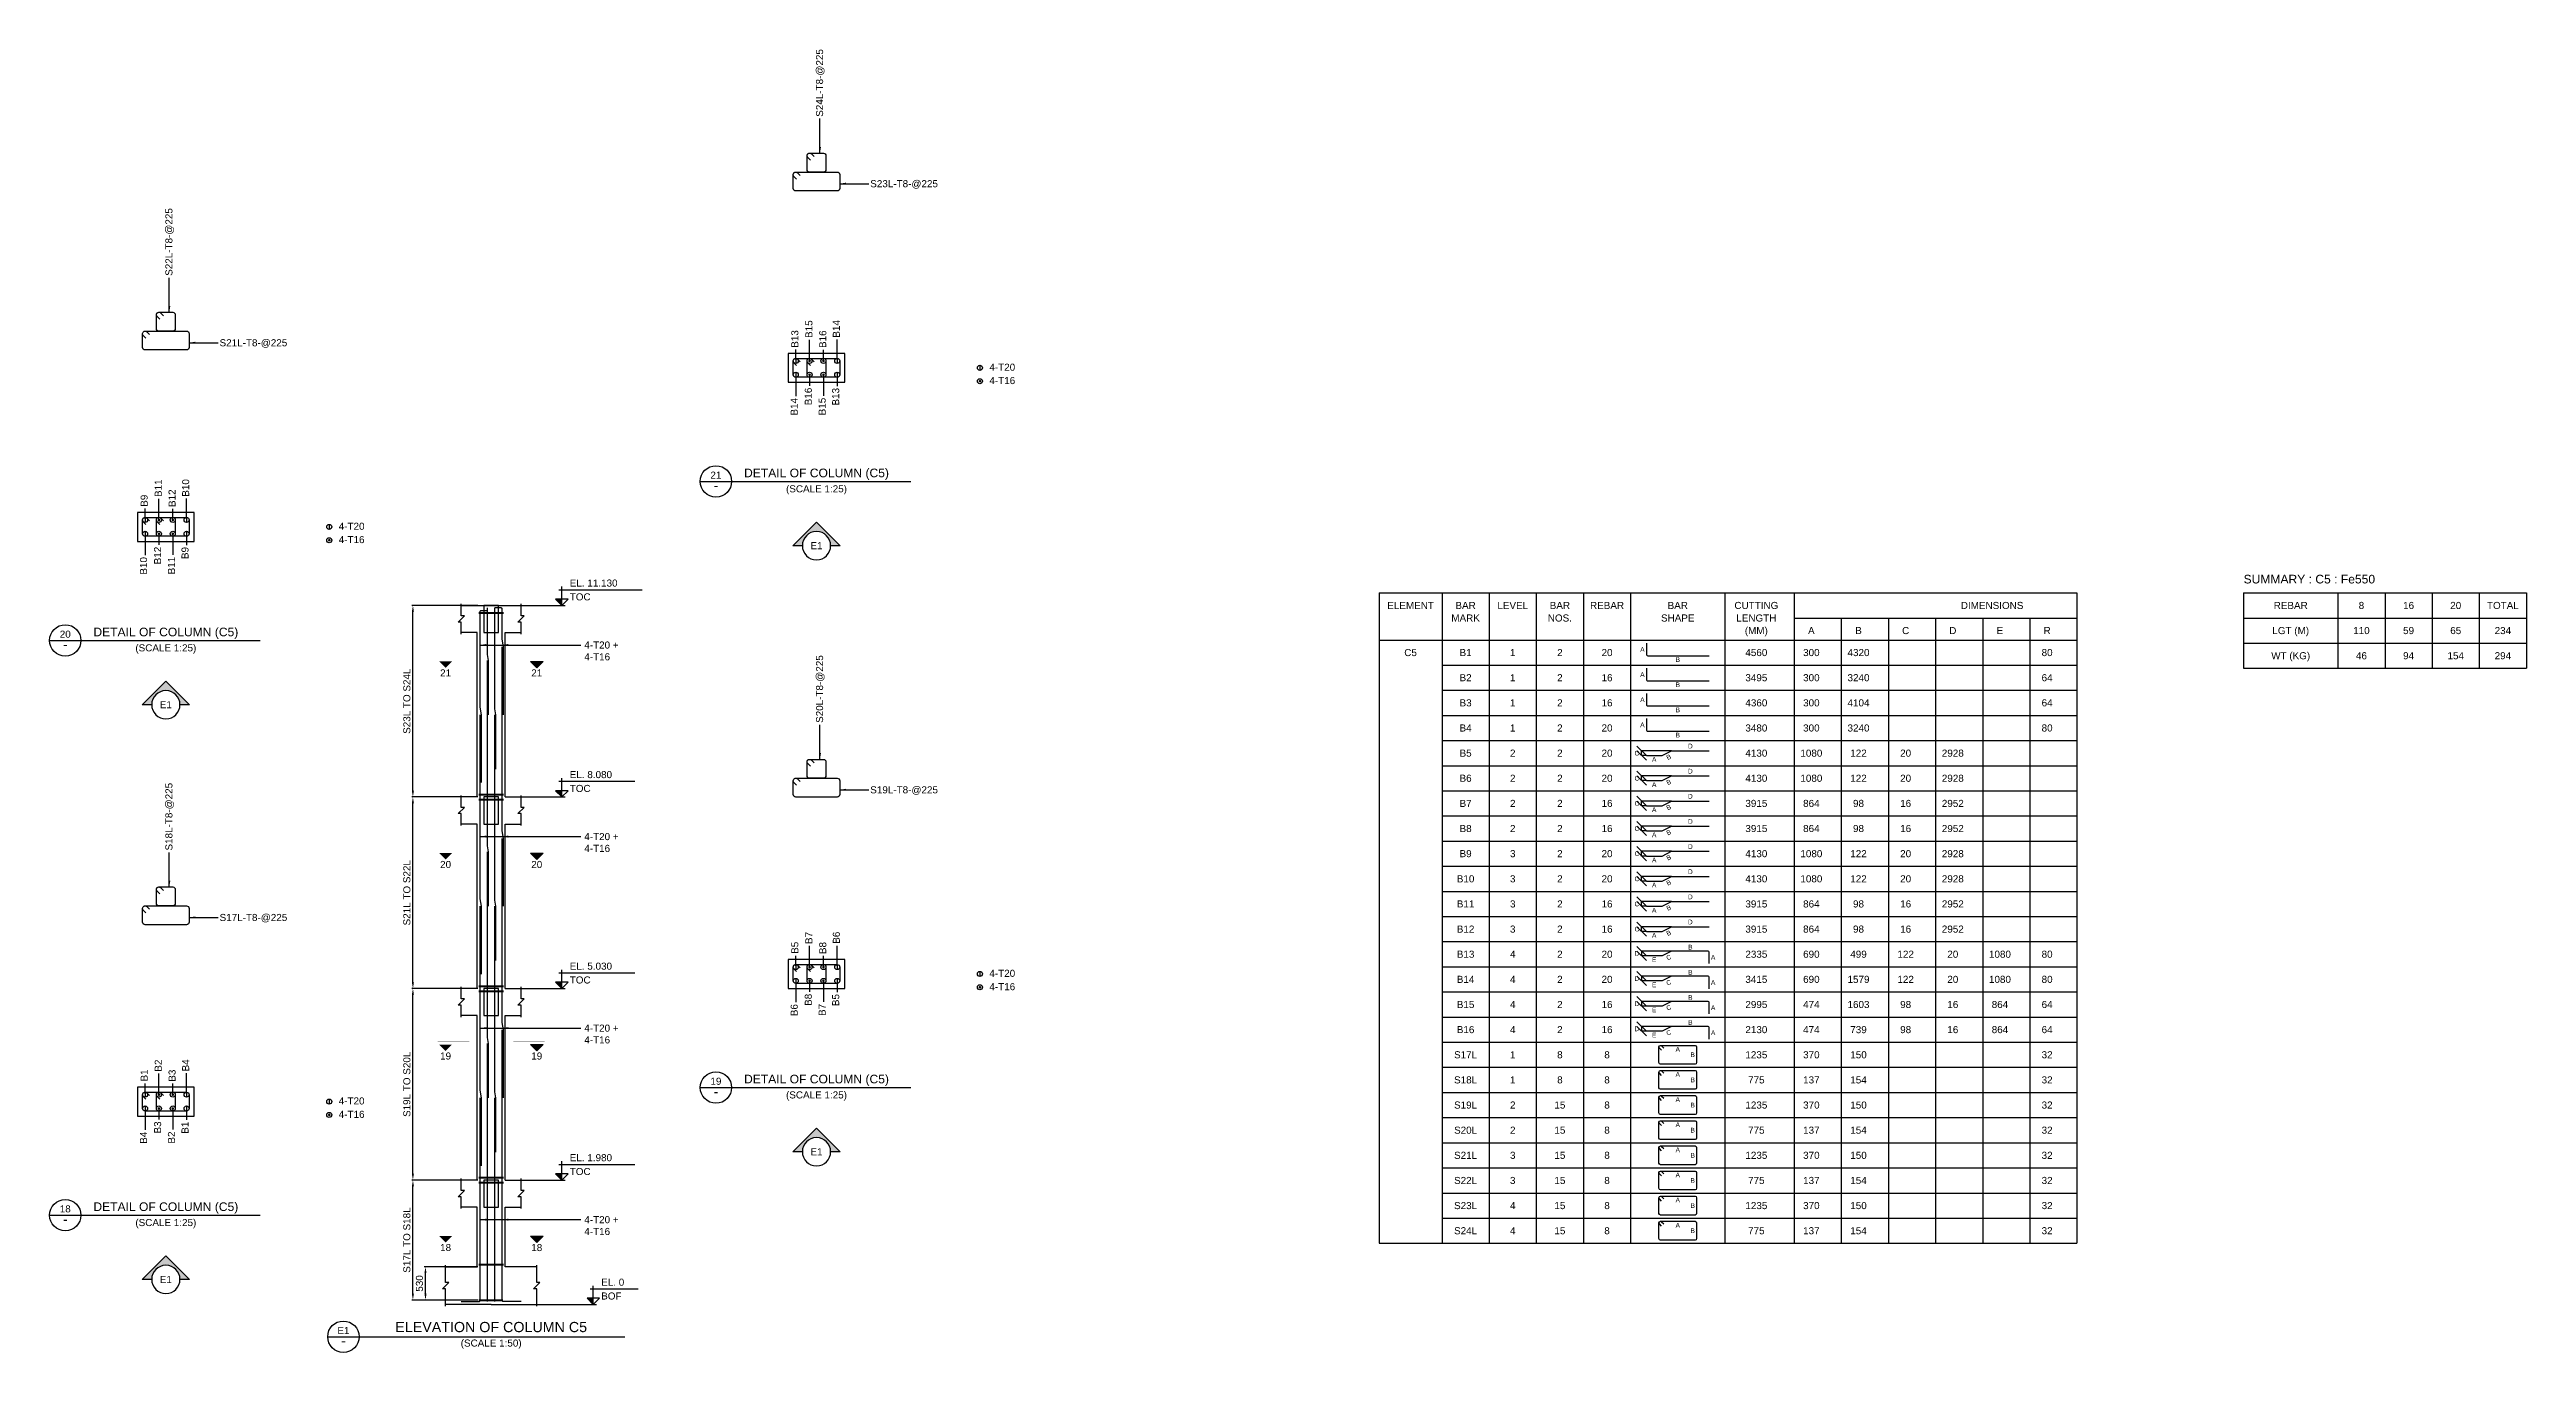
# Model space of a CAD drawing. Header units: inches. Extents: x -14050 to 64750, y -1525 to 593364.
# Drawn here: x -14050 to 64750, y 240111 to 281578 of the extents above; entities that cross this region are included whole.
import ezdxf
from ezdxf.enums import TextEntityAlignment as Align

# ---------------------------------------------------------------- set-up
doc = ezdxf.new("R2010")
doc.units = ezdxf.units.IN
doc.header["$MEASUREMENT"] = 0
doc.linetypes.add('SCHidden', pattern=[1000, 500, -500])
for name, color, linetype in [('colSectionMarkLayer', 5, 'Continuous'), ('Concrete Line', 2, 'Continuous'), ('Dim', 31, 'Continuous'), ('Hatch', 25, 'Continuous'), ('Labels', 4, 'Continuous'), ('Link', 225, 'Continuous'), ('Reinforcement', 130, 'Continuous'), ('Schedule Border', 60, 'Continuous'), ('Schedule Header', 4, 'Continuous'), ('Text', 31, 'Continuous'), ('Text_Scale', 31, 'Continuous')]:
    doc.layers.add(name, color=color, linetype=linetype)
doc.styles.add('SC-BBS1', font='SansSerif')
doc.styles.add('SC-COL2', font='sanss___.ttf')
doc.styles.get("Standard").update_dxf_attribs({"font": 'txt.shx'})
doc.dimstyles.new('ColumnSch', dxfattribs={"dimtxt": 225, "dimasz": 200, "dimexe": 38, "dimexo": 38, "dimgap": 80, "dimtad": 1, "dimtoh": 1, "dimdec": 0, "dimzin": 0, "dimdsep": 46, "dimtxsty": 'SC-BBS1', "dimcen": 0.09, "dimclrd": 8, "dimclre": 8, "dimclrt": 31, "dimadec": 0, "dimazin": 0, "dimtfac": 1, "dimtdec": 0, "dimtix": 1, "dimtofl": 0, "dimtmove": 0, "dimatfit": 3, "dimfxl": 1, "dimtolj": 1, "dimtzin": 0, "dimarcsym": 0})
doc.dimstyles.new('SCBBSDim', dxfattribs={"dimtxt": 225, "dimasz": 0.18, "dimexe": 0, "dimexo": 0, "dimgap": 0, "dimtad": 1, "dimtoh": 1, "dimdec": 0, "dimzin": 0, "dimdsep": 46, "dimtxsty": 'Standard', "dimtsz": 150, "dimcen": 0.09, "dimclrd": 8, "dimclre": 8, "dimclrt": 3, "dimadec": 0, "dimazin": 0, "dimtfac": 1, "dimtdec": 0, "dimtix": 1, "dimtofl": 0, "dimtmove": 0, "dimatfit": 3, "dimfxl": 1, "dimtolj": 1, "dimtzin": 0, "dimarcsym": 0})
doc.dimstyles.get("Standard").update_dxf_attribs({"dimtxt": 0.18, "dimasz": 200, "dimexe": 0.18, "dimexo": 0.0625, "dimgap": 0.09, "dimtad": 0, "dimtih": 1, "dimtoh": 1, "dimdec": 4, "dimzin": 0, "dimdsep": 46, "dimtxsty": 'Standard', "dimcen": 0.09, "dimadec": 0, "dimazin": 0, "dimtfac": 1, "dimtdec": 4, "dimtofl": 0, "dimtmove": 0, "dimatfit": 3, "dimfxl": 1, "dimtolj": 1, "dimtzin": 0, "dimarcsym": 0})

msp = doc.modelspace()

# ---------------------------------------------------------------- texts
at = {"layer": 'colSectionMarkLayer', "style": 'SC-BBS1'}
for s, p in [('21', (-1450, 261851)), ('21', (1450, 261851)), ('20', (-1450, 255755)), ('20', (1450, 255755)), ('19', (-1450, 249659)), ('19', (1450, 249659)), ('18', (-1450, 243563)), ('18', (1450, 243563))]:
    msp.add_text(s, height=225, dxfattribs=at).set_placement(p, align=Align.TOP_CENTER)
at = {"layer": 'Dim', "style": 'SC-COL2'}
for s, p in [('B15', (10108, 272400)), ('B14', (10980, 272408)), ('B13', (9660, 272088)), ('B16', (10548, 272080)), ('B9', (-11040, 267026)), ('B11', (-10592, 267338)), ('B12', (-10152, 267018)), ('B10', (-9720, 267346)), ('B5', (9660, 252798)), ('B7', (10108, 253110)), ('B8', (10548, 252790)), ('B6', (10980, 253118)), ('B1', (-11040, 248736)), ('B2', (-10592, 249048)), ('B3', (-10152, 248728)), ('B4', (-9720, 249056))]:
    msp.add_text(s, height=225, rotation=90, dxfattribs=at).set_placement(p, align=Align.MIDDLE_LEFT)
for s, p in [('B14', (9640, 270488)), ('B16', (10088, 270816)), ('B15', (10528, 270496)), ('B13', (10960, 270808)), ('B12', (-10612, 265754)), ('B9', (-9740, 265746)), ('B10', (-11060, 265426)), ('B11', (-10172, 265434)), ('B8', (10088, 251526)), ('B5', (10960, 251518)), ('B6', (9640, 251198)), ('B7', (10528, 251206)), ('B3', (-10612, 247464)), ('B1', (-9740, 247456)), ('B4', (-11060, 247136)), ('B2', (-10172, 247144))]:
    msp.add_text(s, height=225, rotation=90, dxfattribs=at).set_placement(p, align=Align.MIDDLE_RIGHT)
at = {"layer": 'Dim', "style": 'SC-BBS1'}
for s, p in [('A', (36625, 262486)), ('A', (36625, 261686)), ('B', (37750, 262161)), ('A', (36625, 260886)), ('B', (37750, 261361)), ('A', (36625, 260086)), ('B', (37750, 260561)), ('C', (36450, 259186)), ('B', (37750, 259761)), ('D', (38150, 259411)), ('A', (37000, 258986)), ('D', (38150, 258611)), ('C', (36450, 258386)), ('A', (37000, 258186)), ('D', (38150, 257811)), ('C', (36450, 257586)), ('A', (37000, 257386)), ('D', (38150, 257011)), ('C', (36450, 256786)), ('A', (37000, 256586)), ('D', (38150, 256211)), ('C', (36450, 255986)), ('A', (37000, 255786)), ('D', (38150, 255411)), ('C', (36450, 255186)), ('A', (37000, 254986)), ('D', (38150, 254611)), ('C', (36450, 254386)), ('A', (37000, 254186)), ('D', (38150, 253811)), ('C', (36450, 253586)), ('A', (37000, 253386)), ('B', (38150, 253011)), ('D', (36450, 252811)), ('E', (37000, 252611)), ('B', (38150, 252211)), ('A', (38875, 252686)), ('D', (36450, 252011)), ('E', (37000, 251811)), ('B', (38150, 251411)), ('A', (38875, 251886)), ('D', (36450, 251211)), ('E', (37000, 251011)), ('B', (38150, 250611)), ('A', (38875, 251086)), ('D', (36450, 250411)), ('E', (37000, 250211)), ('A', (37750, 249761)), ('A', (38875, 250286)), ('A', (37750, 248961)), ('B', (38225, 249586)), ('A', (37750, 248161)), ('B', (38225, 248786)), ('A', (37750, 247361)), ('B', (38225, 247986)), ('B', (38225, 247186)), ('A', (37750, 246561)), ('B', (38225, 246386)), ('A', (37750, 245761)), ('B', (38225, 245586)), ('A', (37750, 244961)), ('B', (38225, 244786)), ('A', (37750, 244161)), ('B', (38225, 243986))]:
    msp.add_text(s, height=150, dxfattribs=at).set_placement(p, align=Align.MIDDLE_CENTER)
for s, p in [('B', (37462.5, 259061)), ('B', (37462.5, 258261)), ('B', (37462.5, 257461)), ('B', (37462.5, 256661)), ('B', (37462.5, 255861)), ('B', (37462.5, 255061)), ('B', (37462.5, 254261)), ('B', (37462.5, 253461)), ('C', (37462.5, 252686)), ('C', (37462.5, 251886)), ('C', (37462.5, 251086)), ('C', (37462.5, 250286))]:
    msp.add_text(s, height=150, rotation=26.565051, dxfattribs=at).set_placement(p, align=Align.MIDDLE_CENTER)
at = {"layer": 'Labels', "style": 'SC-BBS1'}
for s, height, p in [('21', 225, (7150, 267853)), ('DETAIL OF COLUMN (C5)', 275, (10350, 267883)), ('DETAIL OF COLUMN (C5)', 275, (-10350, 262821)), ('20', 225, (-13550, 262791)), ('19', 225, (7150, 248563)), ('DETAIL OF COLUMN (C5)', 275, (10350, 248593)), ('18', 225, (-13550, 244501)), ('DETAIL OF COLUMN (C5)', 275, (-10350, 244531)), ('E1', 225, (-4700, 240631)), ('ELEVATION OF COLUMN C5', 325, (0, 240661))]:
    msp.add_text(s, height=height, dxfattribs=at).set_placement(p, align=Align.BOTTOM_CENTER)
for s, height, p in [('-', 325, (7150, 267708)), ('E1', 225, (10350, 265788)), ('-', 325, (-13550, 262646)), ('E1', 225, (-10350, 260726)), ('-', 325, (7150, 248418)), ('E1', 225, (10350, 246498)), ('-', 325, (-13550, 244356)), ('E1', 225, (-10350, 242436)), ('-', 325, (-4700, 240486))]:
    msp.add_text(s, height=height, dxfattribs=at).set_placement(p, align=Align.MIDDLE_CENTER)
at = {"layer": 'Schedule Header', "style": 'SC-BBS1'}
msp.add_text('SUMMARY : C5 : Fe550', height=275, dxfattribs=at).set_placement((55750, 264586))
for s, p in [('ELEMENT', (29250, 263886)), ('BAR', (31000, 263886)), ('LEVEL', (32500, 263886)), ('BAR', (34000, 263886)), ('REBAR', (35500, 263886)), ('BAR', (37750, 263886)), ('CUTTING', (40250, 263886)), ('DIMENSIONS', (47750, 263886)), ('REBAR', (57250, 263886)), ('8', (59500, 263886)), ('16', (61000, 263886)), ('20', (62500, 263886)), ('TOTAL', (64000, 263886)), ('MARK', (31000, 263486)), ('NOS.', (34000, 263486)), ('SHAPE', (37750, 263486)), ('LENGTH', (40250, 263486)), ('(MM)', (40250, 263086)), ('A', (42000, 263086)), ('B', (43500, 263086)), ('C', (45000, 263086)), ('D', (46500, 263086)), ('E', (48000, 263086)), ('R', (49500, 263086)), ('LGT (M)', (57250, 263086)), ('WT (KG)', (57250, 262286))]:
    msp.add_text(s, height=225, dxfattribs=at).set_placement(p, align=Align.MIDDLE_CENTER)
at = {"layer": 'Text', "style": 'SC-BBS1'}
for s, p in [('S24L-T8-@225', (10560, 279438)), ('S22L-T8-@225', (-10140, 274376)), ('S20L-T8-@225', (10560, 260148)), ('S18L-T8-@225', (-10140, 256086))]:
    msp.add_text(s, height=225, rotation=90, dxfattribs=at).set_placement(p)
for s, p in [('S23L-T8-@225', (12060, 277308)), ('S21L-T8-@225', (-8640, 272246)), ('4-T20', (15850, 271468)), ('4-T16', (15850, 271043)), ('4-T20', (-4850, 266406)), ('4-T16', (-4850, 265981)), ('S19L-T8-@225', (12060, 258018)), ('S17L-T8-@225', (-8640, 253956)), ('4-T20', (15850, 252178)), ('4-T16', (15850, 251753)), ('4-T20', (-4850, 248116)), ('4-T16', (-4850, 247691))]:
    msp.add_text(s, height=225, dxfattribs=at).set_placement(p, align=Align.MIDDLE_LEFT)
for p in [(10350, 267418), (-10350, 262356), (10350, 248128), (-10350, 244066)]:
    msp.add_text('(SCALE 1:25)', height=225, dxfattribs=at).set_placement(p, align=Align.BOTTOM_CENTER)
for s, p in [('TOC', (2500, 264046)), ('EL. 11.130', (2500, 264486)), ('EL. 8.080', (2500, 258390)), ('TOC', (2500, 257950)), ('EL. 5.030', (2500, 252294)), ('TOC', (2500, 251854)), ('TOC', (2500, 245758)), ('EL. 1.980', (2500, 246198)), ('EL. 0', (3500, 242236)), ('BOF', (3500, 241796))]:
    msp.add_text(s, height=225, dxfattribs=at).set_placement(p)
for s, p in [('110', (59500, 263086)), ('59', (61000, 263086)), ('65', (62500, 263086)), ('234', (64000, 263086)), ('C5', (29250, 262386)), ('B1', (31000, 262386)), ('1', (32500, 262386)), ('2', (34000, 262386)), ('20', (35500, 262386)), ('4560', (40250, 262386)), ('300', (42000, 262386)), ('4320', (43500, 262386)), ('80', (49500, 262386)), ('B2', (31000, 261586)), ('1', (32500, 261586)), ('2', (34000, 261586)), ('16', (35500, 261586)), ('3495', (40250, 261586)), ('300', (42000, 261586)), ('3240', (43500, 261586)), ('64', (49500, 261586)), ('46', (59500, 262286)), ('94', (61000, 262286)), ('154', (62500, 262286)), ('294', (64000, 262286)), ('B3', (31000, 260786)), ('1', (32500, 260786)), ('2', (34000, 260786)), ('16', (35500, 260786)), ('4360', (40250, 260786)), ('300', (42000, 260786)), ('4104', (43500, 260786)), ('64', (49500, 260786)), ('B4', (31000, 259986)), ('1', (32500, 259986)), ('2', (34000, 259986)), ('20', (35500, 259986)), ('3480', (40250, 259986)), ('300', (42000, 259986)), ('3240', (43500, 259986)), ('80', (49500, 259986)), ('B5', (31000, 259186)), ('2', (32500, 259186)), ('2', (34000, 259186)), ('20', (35500, 259186)), ('4130', (40250, 259186)), ('1080', (42000, 259186)), ('122', (43500, 259186)), ('20', (45000, 259186)), ('2928', (46500, 259186)), ('B6', (31000, 258386)), ('2', (32500, 258386)), ('2', (34000, 258386)), ('20', (35500, 258386)), ('4130', (40250, 258386)), ('1080', (42000, 258386)), ('122', (43500, 258386)), ('20', (45000, 258386)), ('2928', (46500, 258386)), ('B7', (31000, 257586)), ('2', (32500, 257586)), ('2', (34000, 257586)), ('16', (35500, 257586)), ('3915', (40250, 257586)), ('864', (42000, 257586)), ('98', (43500, 257586)), ('16', (45000, 257586)), ('2952', (46500, 257586)), ('B8', (31000, 256786)), ('2', (32500, 256786)), ('2', (34000, 256786)), ('16', (35500, 256786)), ('3915', (40250, 256786)), ('864', (42000, 256786)), ('98', (43500, 256786)), ('16', (45000, 256786)), ('2952', (46500, 256786)), ('B9', (31000, 255986)), ('3', (32500, 255986)), ('2', (34000, 255986)), ('20', (35500, 255986)), ('4130', (40250, 255986)), ('1080', (42000, 255986)), ('122', (43500, 255986)), ('20', (45000, 255986)), ('2928', (46500, 255986)), ('B10', (31000, 255186)), ('3', (32500, 255186)), ('2', (34000, 255186)), ('20', (35500, 255186)), ('4130', (40250, 255186)), ('1080', (42000, 255186)), ('122', (43500, 255186)), ('20', (45000, 255186)), ('2928', (46500, 255186)), ('B11', (31000, 254386)), ('3', (32500, 254386)), ('2', (34000, 254386)), ('16', (35500, 254386)), ('3915', (40250, 254386)), ('864', (42000, 254386)), ('98', (43500, 254386)), ('16', (45000, 254386)), ('2952', (46500, 254386)), ('B12', (31000, 253586)), ('3', (32500, 253586)), ('2', (34000, 253586)), ('16', (35500, 253586)), ('3915', (40250, 253586)), ('864', (42000, 253586)), ('98', (43500, 253586)), ('16', (45000, 253586)), ('2952', (46500, 253586)), ('B13', (31000, 252786)), ('4', (32500, 252786)), ('2', (34000, 252786)), ('20', (35500, 252786)), ('2335', (40250, 252786)), ('690', (42000, 252786)), ('499', (43500, 252786)), ('122', (45000, 252786)), ('20', (46500, 252786)), ('1080', (48000, 252786)), ('80', (49500, 252786)), ('B14', (31000, 251986)), ('4', (32500, 251986)), ('2', (34000, 251986)), ('20', (35500, 251986)), ('3415', (40250, 251986)), ('690', (42000, 251986)), ('1579', (43500, 251986)), ('122', (45000, 251986)), ('20', (46500, 251986)), ('1080', (48000, 251986)), ('80', (49500, 251986)), ('B15', (31000, 251186)), ('4', (32500, 251186)), ('2', (34000, 251186)), ('16', (35500, 251186)), ('2995', (40250, 251186)), ('474', (42000, 251186)), ('1603', (43500, 251186)), ('98', (45000, 251186)), ('16', (46500, 251186)), ('864', (48000, 251186)), ('64', (49500, 251186)), ('B16', (31000, 250386)), ('4', (32500, 250386)), ('2', (34000, 250386)), ('16', (35500, 250386)), ('2130', (40250, 250386)), ('474', (42000, 250386)), ('739', (43500, 250386)), ('98', (45000, 250386)), ('16', (46500, 250386)), ('864', (48000, 250386)), ('64', (49500, 250386)), ('S17L', (31000, 249586)), ('1', (32500, 249586)), ('8', (34000, 249586)), ('8', (35500, 249586)), ('1235', (40250, 249586)), ('370', (42000, 249586)), ('150', (43500, 249586)), ('32', (49500, 249586)), ('S18L', (31000, 248786)), ('1', (32500, 248786)), ('8', (34000, 248786)), ('8', (35500, 248786)), ('775', (40250, 248786)), ('137', (42000, 248786)), ('154', (43500, 248786)), ('32', (49500, 248786)), ('S19L', (31000, 247986)), ('2', (32500, 247986)), ('15', (34000, 247986)), ('8', (35500, 247986)), ('1235', (40250, 247986)), ('370', (42000, 247986)), ('150', (43500, 247986)), ('32', (49500, 247986)), ('S20L', (31000, 247186)), ('2', (32500, 247186)), ('15', (34000, 247186)), ('8', (35500, 247186)), ('775', (40250, 247186)), ('137', (42000, 247186)), ('154', (43500, 247186)), ('32', (49500, 247186)), ('S21L', (31000, 246386)), ('3', (32500, 246386)), ('15', (34000, 246386)), ('8', (35500, 246386)), ('1235', (40250, 246386)), ('370', (42000, 246386)), ('150', (43500, 246386)), ('32', (49500, 246386)), ('S22L', (31000, 245586)), ('3', (32500, 245586)), ('15', (34000, 245586)), ('8', (35500, 245586)), ('775', (40250, 245586)), ('137', (42000, 245586)), ('154', (43500, 245586)), ('32', (49500, 245586)), ('S23L', (31000, 244786)), ('4', (32500, 244786)), ('15', (34000, 244786)), ('8', (35500, 244786)), ('1235', (40250, 244786)), ('370', (42000, 244786)), ('150', (43500, 244786)), ('32', (49500, 244786)), ('S24L', (31000, 243986)), ('4', (32500, 243986)), ('15', (34000, 243986)), ('8', (35500, 243986)), ('775', (40250, 243986)), ('137', (42000, 243986)), ('154', (43500, 243986)), ('32', (49500, 243986))]:
    msp.add_text(s, height=225, dxfattribs=at).set_placement(p, align=Align.MIDDLE_CENTER)
at = {"layer": 'Text', "char_height": 225, "attachment_point": 1, "style": 'SC-BBS1'}
for insert in [(2962.5, 262738.5), (2962.5, 256642.5), (2962.5, 250546.5), (2962.5, 244450.5)]:
    msp.add_mtext('4-T20 + \\P4-T16', dxfattribs=dict(at, insert=insert))
at = {"layer": 'Text_Scale', "style": 'SC-BBS1'}
msp.add_text('(SCALE 1:50)', height=225, dxfattribs=at).set_placement((0, 240231), align=Align.BOTTOM_CENTER)

# ---------------------------------------------------------------- blocks, each defined once
blk = doc.blocks.new('*D53')
at = {"color": 8, "linetype": 'ByBlock', "lineweight": -2}
for p, q in [((-428, 245598), (-2528, 245598)), ((-2490, 241980), (-2490, 245398)), ((-428, 241780), (-2528, 241780))]:
    blk.add_line(p, q, dxfattribs=at)
at = {"color": 8}
for points in [[(-2490, 245598), (-2457, 245398), (-2523, 245398)], [(-2490, 241780), (-2523, 241980), (-2457, 241980)]]:
    blk.add_solid(points, dxfattribs=at)
at = {"layer": 'DEFPOINTS', "color": 31}
for p in [(-390, 245598), (-2490, 241780), (-390, 241780)]:
    blk.add_point(p, dxfattribs=at)
at = {"color": 31, "insert": (-2682, 243689), "char_height": 225, "attachment_point": 5, "rotation": 90, "style": 'SC-BBS1'}
blk.add_mtext('\\A1;S17L TO S18L', dxfattribs=at)
blk = doc.blocks.new('*D54')
at = {"color": 8, "linetype": 'ByBlock', "lineweight": -2}
for p, q in [((-428, 242836), (-2128, 242836)), ((-2090, 241980), (-2090, 242636)), ((-428, 241780), (-2128, 241780))]:
    blk.add_line(p, q, dxfattribs=at)
at = {"color": 8}
for points in [[(-2090, 242836), (-2057, 242636), (-2123, 242636)], [(-2090, 241780), (-2123, 241980), (-2057, 241980)]]:
    blk.add_solid(points, dxfattribs=at)
at = {"layer": 'DEFPOINTS', "color": 31}
for p in [(-390, 242836), (-2090, 241780), (-390, 241780)]:
    blk.add_point(p, dxfattribs=at)
at = {"color": 31, "insert": (-2282, 242308), "char_height": 225, "attachment_point": 5, "rotation": 90, "style": 'SC-BBS1'}
blk.add_mtext('\\A1;530', dxfattribs=at)
blk = doc.blocks.new('*D55')
at = {"color": 8, "linetype": 'ByBlock', "lineweight": -2}
for p, q in [((-428, 251694), (-2528, 251694)), ((-2490, 245798), (-2490, 251494)), ((-428, 245598), (-2528, 245598))]:
    blk.add_line(p, q, dxfattribs=at)
at = {"color": 8}
for points in [[(-2490, 251694), (-2457, 251494), (-2523, 251494)], [(-2490, 245598), (-2523, 245798), (-2457, 245798)]]:
    blk.add_solid(points, dxfattribs=at)
at = {"layer": 'DEFPOINTS', "color": 31}
for p in [(-390, 251694), (-2490, 245598), (-390, 245598)]:
    blk.add_point(p, dxfattribs=at)
at = {"color": 31, "insert": (-2682, 248646), "char_height": 225, "attachment_point": 5, "rotation": 90, "style": 'SC-BBS1'}
blk.add_mtext('\\A1;S19L TO S20L', dxfattribs=at)
blk = doc.blocks.new('*D56')
at = {"color": 8, "linetype": 'ByBlock', "lineweight": -2}
for p, q in [((-428, 257790), (-2528, 257790)), ((-2490, 251894), (-2490, 257590)), ((-428, 251694), (-2528, 251694))]:
    blk.add_line(p, q, dxfattribs=at)
at = {"color": 8}
for points in [[(-2490, 257790), (-2457, 257590), (-2523, 257590)], [(-2490, 251694), (-2523, 251894), (-2457, 251894)]]:
    blk.add_solid(points, dxfattribs=at)
at = {"layer": 'DEFPOINTS', "color": 31}
for p in [(-390, 257790), (-2490, 251694), (-390, 251694)]:
    blk.add_point(p, dxfattribs=at)
at = {"color": 31, "insert": (-2682, 254742), "char_height": 225, "attachment_point": 5, "rotation": 90, "style": 'SC-BBS1'}
blk.add_mtext('\\A1;S21L TO S22L', dxfattribs=at)
blk = doc.blocks.new('*D57')
at = {"color": 8, "linetype": 'ByBlock', "lineweight": -2}
for p, q in [((-428, 263886), (-2528, 263886)), ((-2490, 257990), (-2490, 263686)), ((-428, 257790), (-2528, 257790))]:
    blk.add_line(p, q, dxfattribs=at)
at = {"color": 8}
for points in [[(-2490, 263886), (-2457, 263686), (-2523, 263686)], [(-2490, 257790), (-2523, 257990), (-2457, 257990)]]:
    blk.add_solid(points, dxfattribs=at)
at = {"layer": 'DEFPOINTS', "color": 31}
for p in [(-390, 263886), (-2490, 257790), (-390, 257790)]:
    blk.add_point(p, dxfattribs=at)
at = {"color": 31, "insert": (-2682, 260838), "char_height": 225, "attachment_point": 5, "rotation": 90, "style": 'SC-BBS1'}
blk.add_mtext('\\A1;S23L TO S24L', dxfattribs=at)
blk = doc.blocks.new('*D58')
at = {"color": 8, "linetype": 'ByBlock', "lineweight": -2}
for p, q in [((36750, 259111), (36450, 259411)), ((36450, 259261), (36750, 258961)), ((37550, 259261), (36600, 259261)), ((36600, 259111), (36600, 259261)), ((36750, 259111), (36600, 259111))]:
    blk.add_line(p, q, dxfattribs=at)
at = {"layer": 'DEFPOINTS', "color": 31}
for p in [(37550, 259261), (36600, 259111), (36750, 259111)]:
    blk.add_point(p, dxfattribs=at)
blk = doc.blocks.new('*D59')
at = {"color": 8, "linetype": 'ByBlock', "lineweight": -2}
for p, q in [((36750, 258311), (36450, 258611)), ((36450, 258461), (36750, 258161)), ((37550, 258461), (36600, 258461)), ((36600, 258311), (36600, 258461)), ((36750, 258311), (36600, 258311))]:
    blk.add_line(p, q, dxfattribs=at)
at = {"layer": 'DEFPOINTS', "color": 31}
for p in [(36600, 258311), (36750, 258311), (37550, 258461)]:
    blk.add_point(p, dxfattribs=at)
blk = doc.blocks.new('*D60')
at = {"color": 8, "linetype": 'ByBlock', "lineweight": -2}
for p, q in [((36750, 257511), (36450, 257811)), ((36450, 257661), (36750, 257361)), ((37550, 257661), (36600, 257661)), ((36600, 257511), (36600, 257661)), ((36750, 257511), (36600, 257511))]:
    blk.add_line(p, q, dxfattribs=at)
at = {"layer": 'DEFPOINTS', "color": 31}
for p in [(36600, 257511), (36750, 257511), (37550, 257661)]:
    blk.add_point(p, dxfattribs=at)
blk = doc.blocks.new('*D61')
at = {"color": 8, "linetype": 'ByBlock', "lineweight": -2}
for p, q in [((36750, 256711), (36450, 257011)), ((36450, 256861), (36750, 256561)), ((37550, 256861), (36600, 256861)), ((36600, 256711), (36600, 256861)), ((36750, 256711), (36600, 256711))]:
    blk.add_line(p, q, dxfattribs=at)
at = {"layer": 'DEFPOINTS', "color": 31}
for p in [(36600, 256711), (36750, 256711), (37550, 256861)]:
    blk.add_point(p, dxfattribs=at)
blk = doc.blocks.new('*D62')
at = {"color": 8, "linetype": 'ByBlock', "lineweight": -2}
for p, q in [((36750, 255911), (36450, 256211)), ((36450, 256061), (36750, 255761)), ((37550, 256061), (36600, 256061)), ((36600, 255911), (36600, 256061)), ((36750, 255911), (36600, 255911))]:
    blk.add_line(p, q, dxfattribs=at)
at = {"layer": 'DEFPOINTS', "color": 31}
for p in [(36600, 255911), (36750, 255911), (37550, 256061)]:
    blk.add_point(p, dxfattribs=at)
blk = doc.blocks.new('*D63')
at = {"color": 8, "linetype": 'ByBlock', "lineweight": -2}
for p, q in [((36750, 255111), (36450, 255411)), ((36450, 255261), (36750, 254961)), ((37550, 255261), (36600, 255261)), ((36600, 255111), (36600, 255261)), ((36750, 255111), (36600, 255111))]:
    blk.add_line(p, q, dxfattribs=at)
at = {"layer": 'DEFPOINTS', "color": 31}
for p in [(36600, 255111), (36750, 255111), (37550, 255261)]:
    blk.add_point(p, dxfattribs=at)
blk = doc.blocks.new('*D64')
at = {"color": 8, "linetype": 'ByBlock', "lineweight": -2}
for p, q in [((36750, 254311), (36450, 254611)), ((36450, 254461), (36750, 254161)), ((37550, 254461), (36600, 254461)), ((36600, 254311), (36600, 254461)), ((36750, 254311), (36600, 254311))]:
    blk.add_line(p, q, dxfattribs=at)
at = {"layer": 'DEFPOINTS', "color": 31}
for p in [(36600, 254311), (36750, 254311), (37550, 254461)]:
    blk.add_point(p, dxfattribs=at)
blk = doc.blocks.new('*D65')
at = {"color": 8, "linetype": 'ByBlock', "lineweight": -2}
for p, q in [((36750, 253511), (36450, 253811)), ((36450, 253661), (36750, 253361)), ((37550, 253661), (36600, 253661)), ((36600, 253511), (36600, 253661)), ((36750, 253511), (36600, 253511))]:
    blk.add_line(p, q, dxfattribs=at)
at = {"layer": 'DEFPOINTS', "color": 31}
for p in [(36600, 253511), (36750, 253511), (37550, 253661)]:
    blk.add_point(p, dxfattribs=at)
blk = doc.blocks.new('*D66')
at = {"color": 8, "linetype": 'ByBlock', "lineweight": -2}
for p, q in [((36750, 252736), (36450, 253036)), ((36450, 252886), (36750, 252586)), ((37550, 252886), (36600, 252886)), ((36600, 252886), (36600, 252736)), ((37250, 252736), (36600, 252736))]:
    blk.add_line(p, q, dxfattribs=at)
at = {"layer": 'DEFPOINTS', "color": 31}
for p in [(36600, 252886), (37250, 252736), (37550, 252886)]:
    blk.add_point(p, dxfattribs=at)
blk = doc.blocks.new('*D67')
at = {"color": 8, "linetype": 'ByBlock', "lineweight": -2}
for p, q in [((36750, 251936), (36450, 252236)), ((36450, 252086), (36750, 251786)), ((37550, 252086), (36600, 252086)), ((36600, 252086), (36600, 251936)), ((37250, 251936), (36600, 251936))]:
    blk.add_line(p, q, dxfattribs=at)
at = {"layer": 'DEFPOINTS', "color": 31}
for p in [(36600, 252086), (37250, 251936), (37550, 252086)]:
    blk.add_point(p, dxfattribs=at)
blk = doc.blocks.new('*D68')
at = {"color": 8, "linetype": 'ByBlock', "lineweight": -2}
for p, q in [((36750, 251136), (36450, 251436)), ((36450, 251286), (36750, 250986)), ((37550, 251286), (36600, 251286)), ((36600, 251286), (36600, 251136)), ((37250, 251136), (36600, 251136))]:
    blk.add_line(p, q, dxfattribs=at)
at = {"layer": 'DEFPOINTS', "color": 31}
for p in [(36600, 251286), (37250, 251136), (37550, 251286)]:
    blk.add_point(p, dxfattribs=at)
blk = doc.blocks.new('*D69')
at = {"color": 8, "linetype": 'ByBlock', "lineweight": -2}
for p, q in [((36750, 250336), (36450, 250636)), ((36450, 250486), (36750, 250186)), ((37550, 250486), (36600, 250486)), ((36600, 250486), (36600, 250336)), ((37250, 250336), (36600, 250336))]:
    blk.add_line(p, q, dxfattribs=at)
at = {"layer": 'DEFPOINTS', "color": 31}
for p in [(36600, 250486), (37250, 250336), (37550, 250486)]:
    blk.add_point(p, dxfattribs=at)

# ---------------------------------------------------------------- dimensions: what is measured, and where the dimension line sits
at = {"layer": 'Dim', "lineweight": 50}
for p1, p2, distance, text, picture, middle in [((-390, 257790), (-390, 263886), 2100, 'S23L TO S24L', '*D57', (-2490, 260838)), ((-390, 251694), (-390, 257790), 2100, 'S21L TO S22L', '*D56', (-2490, 254742)), ((-390, 245598), (-390, 251694), 2100, 'S19L TO S20L', '*D55', (-2490, 248646)), ((-390, 241780), (-390, 245598), 2100, 'S17L TO S18L', '*D53', (-2490, 243689)), ((-390, 241780), (-390, 242836), 1700, '530', '*D54', (-2090, 242308))]:
    dim = msp.add_aligned_dim(p1=p1, p2=p2, distance=distance, text=text, dimstyle='ColumnSch', dxfattribs=at)
    dim.commit()
    dim.dimension.update_dxf_attribs({"geometry": picture, "text_midpoint": middle})
at = {"layer": 'Dim'}
for base, p1, p2, picture, middle in [((36600, 259261), (36750, 259111), (37550, 259261), '*D58', (36600, 259186)), ((36600, 258461), (36750, 258311), (37550, 258461), '*D59', (36600, 258386)), ((36600, 257661), (36750, 257511), (37550, 257661), '*D60', (36600, 257586)), ((36600, 256861), (36750, 256711), (37550, 256861), '*D61', (36600, 256786)), ((36600, 256061), (36750, 255911), (37550, 256061), '*D62', (36600, 255986)), ((36600, 255261), (36750, 255111), (37550, 255261), '*D63', (36600, 255186)), ((36600, 254461), (36750, 254311), (37550, 254461), '*D64', (36600, 254386)), ((36600, 253661), (36750, 253511), (37550, 253661), '*D65', (36600, 253586)), ((36600, 252736), (37550, 252886), (37250, 252736), '*D66', (36600, 252811)), ((36600, 251936), (37550, 252086), (37250, 251936), '*D67', (36600, 252011)), ((36600, 251136), (37550, 251286), (37250, 251136), '*D68', (36600, 251211)), ((36600, 250336), (37550, 250486), (37250, 250336), '*D69', (36600, 250411))]:
    dim = msp.add_linear_dim(base=base, p1=p1, p2=p2, angle=90, text=' ', dimstyle='SCBBSDim', dxfattribs=at)
    dim.commit()
    dim.dimension.update_dxf_attribs({"geometry": picture, "text_midpoint": middle})

# ---------------------------------------------------------------- hatches: boundary and pattern name
at = {"layer": 'Hatch'}
h = msp.add_hatch(color=256, dxfattribs=at)
edge = h.paths.add_edge_path(flags=16)
edge.add_line((9900, 265788), (9600, 265788))
edge.add_line((9600, 265788), (10350, 266538))
edge.add_line((10350, 266538), (11100, 265788))
edge.add_line((11100, 265788), (10800, 265788))
edge.add_arc((10350, 265788), 450, 0, 180)
for points in [[(2250, 263886), (2250, 264086), (2050, 264086)], [(-1650, 262101), (-1450, 261901), (-1250, 262101), (-1650, 262101)], [(1650, 262101), (1450, 261901), (1250, 262101), (1650, 262101)], [(2250, 257790), (2250, 257990), (2050, 257990)], [(-1650, 256005), (-1450, 255805), (-1250, 256005), (-1650, 256005)], [(1650, 256005), (1450, 255805), (1250, 256005), (1650, 256005)], [(2250, 251694), (2250, 251894), (2050, 251894)], [(-1650, 249909), (-1450, 249709), (-1250, 249909), (-1650, 249909)], [(1650, 249909), (1450, 249709), (1250, 249909), (1650, 249909)], [(2250, 245598), (2250, 245798), (2050, 245798)], [(-1650, 243813), (-1450, 243613), (-1250, 243813), (-1650, 243813)], [(1650, 243813), (1450, 243613), (1250, 243813), (1650, 243813)], [(3250, 241636), (3250, 241836), (3050, 241836)]]:
    msp.add_hatch(color=256, dxfattribs=at).paths.add_polyline_path(points, flags=0)
h = msp.add_hatch(color=256, dxfattribs=at)
edge = h.paths.add_edge_path(flags=16)
edge.add_line((-10800, 260726), (-11100, 260726))
edge.add_line((-11100, 260726), (-10350, 261476))
edge.add_line((-10350, 261476), (-9600, 260726))
edge.add_line((-9600, 260726), (-9900, 260726))
edge.add_arc((-10350, 260726), 450, 0, 180)
h = msp.add_hatch(color=256, dxfattribs=at)
edge = h.paths.add_edge_path(flags=16)
edge.add_line((9900, 246498), (9600, 246498))
edge.add_line((9600, 246498), (10350, 247248))
edge.add_line((10350, 247248), (11100, 246498))
edge.add_line((11100, 246498), (10800, 246498))
edge.add_arc((10350, 246498), 450, 0, 180)
h = msp.add_hatch(color=256, dxfattribs=at)
edge = h.paths.add_edge_path(flags=16)
edge.add_line((-10800, 242436), (-11100, 242436))
edge.add_line((-11100, 242436), (-10350, 243186))
edge.add_line((-10350, 243186), (-9600, 242436))
edge.add_line((-9600, 242436), (-9900, 242436))
edge.add_arc((-10350, 242436), 450, 0, 180)

# ---------------------------------------------------------------- linework, layer by layer
at = {"lineweight": 50}
for p, q in [((-390, 263646), (390, 263646)), ((-390, 257870), (390, 257870)), ((-390, 257710), (390, 257710)), ((-390, 251774), (390, 251774)), ((-390, 251614), (390, 251614)), ((-390, 245678), (390, 245678)), ((-390, 245518), (390, 245518)), ((-390, 242916), (390, 242916)), ((-390, 241780), (370, 241780))]:
    msp.add_line(p, q, dxfattribs=at)
at = {"layer": 'colSectionMarkLayer'}
for p, q in [((6650, 267833), (13350, 267833)), ((2150, 264386), (4800, 264386)), ((2250, 263886), (2250, 264486)), ((450, 263886), (2350, 263886)), ((-14050, 262771), (-7350, 262771)), ((450, 257790), (2350, 257790)), ((2150, 258290), (4575, 258290)), ((2250, 257790), (2250, 258390)), ((2150, 252194), (4575, 252194)), ((2250, 251694), (2250, 252294)), ((450, 251694), (2350, 251694)), ((6650, 248543), (13350, 248543)), ((2150, 246098), (4575, 246098)), ((2250, 245598), (2250, 246198)), ((450, 245598), (2350, 245598)), ((-14050, 244481), (-7350, 244481)), ((3150, 242136), (4675, 242136)), ((3250, 241636), (3250, 242236)), ((1450, 241636), (3350, 241636)), ((-5200, 240611), (4250, 240611))]:
    msp.add_line(p, q, dxfattribs=at)
for points in [[(9900, 265788), (9600, 265788), (10350, 266538), (11100, 265788), (10800, 265788, 1), (9900, 265788, 1), (10800, 265788)], [(-10800, 260726), (-11100, 260726), (-10350, 261476), (-9600, 260726), (-9900, 260726, 1), (-10800, 260726, 1), (-9900, 260726)], [(9900, 246498), (9600, 246498), (10350, 247248), (11100, 246498), (10800, 246498, 1), (9900, 246498, 1), (10800, 246498)], [(-10800, 242436), (-11100, 242436), (-10350, 243186), (-9600, 242436), (-9900, 242436, 1), (-10800, 242436, 1), (-9900, 242436)]]:
    msp.add_lwpolyline(points, format="xyb", dxfattribs=at)
for points in [[(2250, 263886), (2450, 264086), (2050, 264086)], [(2250, 257790), (2450, 257990), (2050, 257990)], [(2250, 251694), (2450, 251894), (2050, 251894)], [(2250, 245598), (2450, 245798), (2050, 245798)], [(3250, 241636), (3450, 241836), (3050, 241836)]]:
    msp.add_lwpolyline(points, close=True, dxfattribs=at)
at = {"layer": 'colSectionMarkLayer', "const_width": 5}
for points in [[(-700, 262201), (-1700, 262201)], [(-1650, 262101), (-1450, 261901), (-1250, 262101), (-1650, 262101)], [(700, 262201), (1700, 262201)], [(-700, 256105), (-1700, 256105)], [(700, 256105), (1700, 256105)], [(-1650, 256005), (-1450, 255805), (-1250, 256005), (-1650, 256005)], [(-700, 250009), (-1700, 250009)], [(-1650, 249909), (-1450, 249709), (-1250, 249909), (-1650, 249909)], [(700, 250009), (1700, 250009)], [(-700, 243913), (-1700, 243913)], [(-1650, 243813), (-1450, 243613), (-1250, 243813), (-1650, 243813)], [(700, 243913), (1700, 243913)]]:
    msp.add_lwpolyline(points, dxfattribs=at)
at = {"layer": 'colSectionMarkLayer'}
for points in [[(1650, 262101), (1450, 261901), (1250, 262101), (1650, 262101)], [(1650, 256005), (1450, 255805), (1250, 256005), (1650, 256005)], [(1650, 249909), (1450, 249709), (1250, 249909), (1650, 249909)], [(1650, 243813), (1450, 243613), (1250, 243813), (1650, 243813)]]:
    msp.add_lwpolyline(points, dxfattribs=at)
for centre in [(7150, 267833), (-13550, 262771), (7150, 248543), (-13550, 244481), (-4700, 240611)]:
    msp.add_circle(centre, 500, dxfattribs=at)
at = {"layer": 'Concrete Line'}
for p, q in [((-950, 263886), (950, 263886)), ((-450, 263026), (-950, 263026)), ((-450, 257790), (-450, 263026)), ((450, 257790), (450, 263026)), ((450, 263026), (950, 263026)), ((-450, 257790), (-950, 257790)), ((-450, 257790), (-450, 257790)), ((-450, 257790), (-450, 257790)), ((450, 257790), (450, 257790)), ((450, 257790), (450, 257790)), ((450, 257790), (950, 257790)), ((-450, 256930), (-950, 256930)), ((-450, 251694), (-450, 256930)), ((450, 251694), (450, 256930)), ((450, 256930), (950, 256930)), ((-450, 251694), (-950, 251694)), ((-450, 251694), (-450, 251694)), ((-450, 251694), (-450, 251694)), ((450, 251694), (450, 251694)), ((450, 251694), (450, 251694)), ((450, 251694), (950, 251694)), ((-450, 250834), (-950, 250834)), ((-450, 245598), (-450, 250834)), ((450, 245598), (450, 250834)), ((450, 250834), (950, 250834)), ((-450, 245598), (-950, 245598)), ((-450, 245598), (-450, 245598)), ((-450, 245598), (-450, 245598)), ((450, 245598), (450, 245598)), ((450, 245598), (450, 245598)), ((450, 245598), (950, 245598)), ((-450, 244738), (-950, 244738)), ((-450, 242836), (-450, 244738)), ((450, 242836), (450, 244738)), ((450, 244738), (950, 244738)), ((-1450, 242836), (-450, 242836)), ((1450, 242836), (450, 242836)), ((1450, 242836), (450, 242836)), ((0, 241636), (-1450, 241636)), ((0, 241636), (1450, 241636))]:
    msp.add_line(p, q, dxfattribs=at)
for points in [[(9450, 270988), (11250, 270988), (11250, 270988), (11250, 271908), (11250, 271908), (9450, 271908), (9450, 271908), (9450, 270988)], [(-11250, 265926), (-9450, 265926), (-9450, 265926), (-9450, 266846), (-9450, 266846), (-11250, 266846), (-11250, 266846), (-11250, 265926)], [(-230, 263886), (-230, 263026), (230, 263026), (230, 263886)], [(-230, 257790), (-230, 256930), (230, 256930), (230, 257790)], [(9450, 251698), (11250, 251698), (11250, 251698), (11250, 252618), (11250, 252618), (9450, 252618), (9450, 252618), (9450, 251698)], [(-230, 251694), (-230, 250834), (230, 250834), (230, 251694)], [(-11250, 247636), (-9450, 247636), (-9450, 247636), (-9450, 248556), (-9450, 248556), (-11250, 248556), (-11250, 248556), (-11250, 247636)], [(-230, 245598), (-230, 244738), (230, 244738), (230, 245598)]]:
    msp.add_lwpolyline(points, close=True, dxfattribs=at)
for points in [[(-950, 262976), (-950, 263356), (-1050, 263356), (-850, 263556), (-950, 263556), (-950, 263936)], [(950, 262976), (950, 263356), (850, 263356), (1050, 263556), (950, 263556), (950, 263936)], [(-950, 256880), (-950, 257260), (-1050, 257260), (-850, 257460), (-950, 257460), (-950, 257840)], [(950, 256880), (950, 257260), (850, 257260), (1050, 257460), (950, 257460), (950, 257840)], [(-950, 250784), (-950, 251164), (-1050, 251164), (-850, 251364), (-950, 251364), (-950, 251744)], [(950, 250784), (950, 251164), (850, 251164), (1050, 251364), (950, 251364), (950, 251744)], [(-950, 244688), (-950, 245068), (-1050, 245068), (-850, 245268), (-950, 245268), (-950, 245648)], [(950, 244688), (950, 245068), (850, 245068), (1050, 245268), (950, 245268), (950, 245648)], [(-1450, 241586), (-1450, 242136), (-1550, 242136), (-1350, 242336), (-1450, 242336), (-1450, 242886)], [(1450, 241586), (1450, 242136), (1350, 242136), (1550, 242336), (1450, 242336), (1450, 242886)]]:
    msp.add_lwpolyline(points, dxfattribs=at)
at = {"layer": 'Concrete Line', "linetype": 'SCHidden', "ltscale": 0.3}
for points in [[(-230, 263886), (-230, 263026), (230, 263026), (230, 263886)], [(-230, 257790), (-230, 256930), (230, 256930), (230, 257790)], [(-230, 251694), (-230, 250834), (230, 250834), (230, 251694)], [(-230, 245598), (-230, 244738), (230, 244738), (230, 245598)]]:
    msp.add_lwpolyline(points, close=True, dxfattribs=at)
at = {"layer": 'Dim', "color": 8}
for p, q in [((9690, 271708), (9690, 272028)), ((10130, 271700), (10130, 272340)), ((10570, 271700), (10570, 272020)), ((11010, 271708), (11010, 272348)), ((9690, 271188), (9690, 270548)), ((10130, 271196), (10130, 270876)), ((10570, 271196), (10570, 270556)), ((11010, 271188), (11010, 270868)), ((-10570, 266638), (-10570, 267278)), ((-9690, 266646), (-9690, 267286)), ((-11010, 266646), (-11010, 266966)), ((-10130, 266638), (-10130, 266958)), ((-11010, 266126), (-11010, 265486)), ((-10570, 266134), (-10570, 265814)), ((-10130, 266134), (-10130, 265494)), ((-9690, 266126), (-9690, 265806)), ((10130, 252410), (10130, 253050)), ((11010, 252418), (11010, 253058)), ((9690, 252418), (9690, 252738)), ((10570, 252410), (10570, 252730)), ((9690, 251898), (9690, 251258)), ((10130, 251906), (10130, 251586)), ((10570, 251906), (10570, 251266)), ((11010, 251898), (11010, 251578)), ((-11010, 248356), (-11010, 248676)), ((-10570, 248348), (-10570, 248988)), ((-10130, 248348), (-10130, 248668)), ((-9690, 248356), (-9690, 248996)), ((-11010, 247836), (-11010, 247196)), ((-10570, 247844), (-10570, 247524)), ((-10130, 247844), (-10130, 247204)), ((-9690, 247836), (-9690, 247516))]:
    msp.add_line(p, q, dxfattribs=at)
at = {"layer": 'Link'}
for points in [[(10158.3, 278056.6), (10073.4, 278141.4, -0.668178), (10130, 278278), (10570, 278278, -0.4142136), (10650, 278198), (10650, 277758, -0.4142136), (10570, 277678), (10130, 277678, -0.4142136), (10050, 277758), (10050, 278198, -0.6681793), (10186.6, 278254.6), (10271.4, 278169.7)], [(9718.3, 277456.6), (9633.4, 277541.4, -0.668178), (9690, 277678), (11010, 277678, -0.4142136), (11090, 277598), (11090, 277158, -0.4142136), (11010, 277078), (9690, 277078, -0.4142136), (9610, 277158), (9610, 277598, -0.6681793), (9746.6, 277654.6), (9831.4, 277569.7)], [(-10541.7, 272994.6), (-10626.6, 273079.4, -0.668178), (-10570, 273216), (-10130, 273216, -0.4142136), (-10050, 273136), (-10050, 272696, -0.4142136), (-10130, 272616), (-10570, 272616, -0.4142136), (-10650, 272696), (-10650, 273136, -0.6681793), (-10513.4, 273192.6), (-10428.6, 273107.7)], [(-10981.7, 272394.6), (-11066.6, 272479.4, -0.668178), (-11010, 272616), (-9690, 272616, -0.4142136), (-9610, 272536), (-9610, 272096, -0.4142136), (-9690, 272016), (-11010, 272016, -0.4142136), (-11090, 272096), (-11090, 272536, -0.6681793), (-10953.4, 272592.6), (-10868.6, 272507.7)], [(9718.3, 271526.6), (9633.4, 271611.4, -0.668178), (9690, 271748), (11010, 271748, -0.4142136), (11090, 271668), (11090, 271228, -0.4142136), (11010, 271148), (9690, 271148, -0.4142136), (9610, 271228), (9610, 271668, -0.6681793), (9746.6, 271724.6), (9831.4, 271639.7)], [(10158.3, 271526.6), (10073.4, 271611.4, -0.668178), (10130, 271748), (10570, 271748, -0.4142136), (10650, 271668), (10650, 271228, -0.4142136), (10570, 271148), (10130, 271148, -0.4142136), (10050, 271228), (10050, 271668, -0.6681793), (10186.6, 271724.6), (10271.4, 271639.7)], [(-10981.7, 266464.6), (-11066.6, 266549.4, -0.668178), (-11010, 266686), (-9690, 266686, -0.4142136), (-9610, 266606), (-9610, 266166, -0.4142136), (-9690, 266086), (-11010, 266086, -0.4142136), (-11090, 266166), (-11090, 266606, -0.6681793), (-10953.4, 266662.6), (-10868.6, 266577.7)], [(-10541.7, 266464.6), (-10626.6, 266549.4, -0.668178), (-10570, 266686), (-10130, 266686, -0.4142136), (-10050, 266606), (-10050, 266166, -0.4142136), (-10130, 266086), (-10570, 266086, -0.4142136), (-10650, 266166), (-10650, 266606, -0.6681793), (-10513.4, 266662.6), (-10428.6, 266577.7)], [(10158.3, 258766.6), (10073.4, 258851.4, -0.668178), (10130, 258988), (10570, 258988, -0.4142136), (10650, 258908), (10650, 258468, -0.4142136), (10570, 258388), (10130, 258388, -0.4142136), (10050, 258468), (10050, 258908, -0.6681793), (10186.6, 258964.6), (10271.4, 258879.7)], [(9718.3, 258166.6), (9633.4, 258251.4, -0.668178), (9690, 258388), (11010, 258388, -0.4142136), (11090, 258308), (11090, 257868, -0.4142136), (11010, 257788), (9690, 257788, -0.4142136), (9610, 257868), (9610, 258308, -0.6681793), (9746.6, 258364.6), (9831.4, 258279.7)], [(-10541.7, 254704.6), (-10626.6, 254789.4, -0.668178), (-10570, 254926), (-10130, 254926, -0.4142136), (-10050, 254846), (-10050, 254406, -0.4142136), (-10130, 254326), (-10570, 254326, -0.4142136), (-10650, 254406), (-10650, 254846, -0.6681793), (-10513.4, 254902.6), (-10428.6, 254817.7)], [(-10981.7, 254104.6), (-11066.6, 254189.4, -0.668178), (-11010, 254326), (-9690, 254326, -0.4142136), (-9610, 254246), (-9610, 253806, -0.4142136), (-9690, 253726), (-11010, 253726, -0.4142136), (-11090, 253806), (-11090, 254246, -0.6681793), (-10953.4, 254302.6), (-10868.6, 254217.7)], [(9718.3, 252236.6), (9633.4, 252321.4, -0.668178), (9690, 252458), (11010, 252458, -0.4142136), (11090, 252378), (11090, 251938, -0.4142136), (11010, 251858), (9690, 251858, -0.4142136), (9610, 251938), (9610, 252378, -0.6681793), (9746.6, 252434.6), (9831.4, 252349.7)], [(10158.3, 252236.6), (10073.4, 252321.4, -0.668178), (10130, 252458), (10570, 252458, -0.4142136), (10650, 252378), (10650, 251938, -0.4142136), (10570, 251858), (10130, 251858, -0.4142136), (10050, 251938), (10050, 252378, -0.6681793), (10186.6, 252434.6), (10271.4, 252349.7)], [(-10981.7, 248174.6), (-11066.6, 248259.4, -0.668178), (-11010, 248396), (-9690, 248396, -0.4142136), (-9610, 248316), (-9610, 247876, -0.4142136), (-9690, 247796), (-11010, 247796, -0.4142136), (-11090, 247876), (-11090, 248316, -0.6681793), (-10953.4, 248372.6), (-10868.6, 248287.7)], [(-10541.7, 248174.6), (-10626.6, 248259.4, -0.668178), (-10570, 248396), (-10130, 248396, -0.4142136), (-10050, 248316), (-10050, 247876, -0.4142136), (-10130, 247796), (-10570, 247796, -0.4142136), (-10650, 247876), (-10650, 248316, -0.6681793), (-10513.4, 248372.6), (-10428.6, 248287.7)]]:
    msp.add_lwpolyline(points, format="xyb", dxfattribs=at)
at = {"layer": 'Reinforcement', "color": 130}
for points in [[(9690, 271748), (9690, 271588)], [(9690, 271308), (9690, 271148)], [(11010, 271748), (11010, 271588)], [(11010, 271308), (11010, 271148)], [(15550, 271528), (15550, 271368)], [(-11010, 266686), (-11010, 266526)], [(-9690, 266686), (-9690, 266526)], [(-5150, 266466), (-5150, 266306)], [(-11010, 266246), (-11010, 266086)], [(-9690, 266246), (-9690, 266086)], [(9690, 252458), (9690, 252298)], [(11010, 252458), (11010, 252298)], [(15550, 252238), (15550, 252078)], [(9690, 252018), (9690, 251858)], [(11010, 252018), (11010, 251858)], [(-11010, 248396), (-11010, 248236)], [(-9690, 248396), (-9690, 248236)], [(-11010, 247956), (-11010, 247796)], [(-9690, 247956), (-9690, 247796)], [(-5150, 248176), (-5150, 248016)]]:
    msp.add_lwpolyline(points, dxfattribs=at)
at = {"layer": 'Reinforcement', "color": 130, "const_width": 40}
for points in [[(10110, 271668, 1), (10150, 271668, 1)], [(10110, 271228, 1), (10150, 271228, 1)], [(10550, 271668, 1), (10590, 271668, 1)], [(10550, 271228, 1), (10590, 271228, 1)], [(15530, 271023, 1), (15570, 271023, 1)], [(-10590, 266606, 1), (-10550, 266606, 1)], [(-10150, 266606, 1), (-10110, 266606, 1)], [(-10590, 266166, 1), (-10550, 266166, 1)], [(-10150, 266166, 1), (-10110, 266166, 1)], [(-5170, 265961, 1), (-5130, 265961, 1)], [(10110, 252378, 1), (10150, 252378, 1)], [(10550, 252378, 1), (10590, 252378, 1)], [(10110, 251938, 1), (10150, 251938, 1)], [(10550, 251938, 1), (10590, 251938, 1)], [(15530, 251733, 1), (15570, 251733, 1)], [(-10590, 248316, 1), (-10550, 248316, 1)], [(-10150, 248316, 1), (-10110, 248316, 1)], [(-10590, 247876, 1), (-10550, 247876, 1)], [(-10150, 247876, 1), (-10110, 247876, 1)], [(-5170, 247671, 1), (-5130, 247671, 1)]]:
    msp.add_lwpolyline(points, format="xyb", close=True, dxfattribs=at)
at = {"layer": 'Reinforcement'}
for points in [[(-310, 258248), (-310, 260408), (-350, 260648), (-350, 263696, -0.4142136), (-320, 263726), (-120, 263726)], [(390, 260408), (390, 262568), (350, 262808), (350, 263776, 0.4142136), (320, 263806), (120, 263806)], [(36750, 262686), (36750, 262336, 0.5), (36800, 262286), (38750, 262286)], [(36750, 261886), (36750, 261536, 0.5), (36800, 261486), (38750, 261486)], [(36750, 261086), (36750, 260736, 0.5), (36800, 260686), (38750, 260686)], [(36750, 260286), (36750, 259936, 0.5), (36800, 259886), (38750, 259886)], [(38750, 252486), (38750, 252836, 0.5), (38700, 252886), (37550, 252886), (37250, 252736), (36750, 252736)], [(38750, 251686), (38750, 252036, 0.5), (38700, 252086), (37550, 252086), (37250, 251936), (36750, 251936)], [(38750, 250886), (38750, 251236, 0.5), (38700, 251286), (37550, 251286), (37250, 251136), (36750, 251136)], [(950, 241736), (380, 241736, -0.4142136), (350, 241766), (350, 250376)], [(38750, 250086), (38750, 250436, 0.5), (38700, 250486), (37550, 250486), (37250, 250336), (36750, 250336)], [(37235.4, 249729.9), (37164.6, 249800.6, -0.1989124), (37150, 249836, -0.4142046), (37200, 249886, -0.1989044), (37235.4, 249871.4), (37306.1, 249800.6)], [(37235.4, 248929.9), (37164.6, 249000.6, -0.1989124), (37150, 249036, -0.4142046), (37200, 249086, -0.1989044), (37235.4, 249071.4), (37306.1, 249000.6)], [(37235.4, 248129.9), (37164.6, 248200.6, -0.1989124), (37150, 248236, -0.4142046), (37200, 248286, -0.1989044), (37235.4, 248271.4), (37306.1, 248200.6)], [(-950, 241736), (-380, 241736, 0.4142136), (-350, 241766), (-350, 248216)], [(37235.4, 247329.9), (37164.6, 247400.6, -0.1989124), (37150, 247436, -0.4142046), (37200, 247486, -0.1989044), (37235.4, 247471.4), (37306.1, 247400.6)], [(37235.4, 246529.9), (37164.6, 246600.6, -0.1989124), (37150, 246636, -0.4142046), (37200, 246686, -0.1989044), (37235.4, 246671.4), (37306.1, 246600.6)], [(37235.4, 245729.9), (37164.6, 245800.6, -0.1989124), (37150, 245836, -0.4142046), (37200, 245886, -0.1989044), (37235.4, 245871.4), (37306.1, 245800.6)], [(37235.4, 244929.9), (37164.6, 245000.6, -0.1989124), (37150, 245036, -0.4142046), (37200, 245086, -0.1989044), (37235.4, 245071.4), (37306.1, 245000.6)], [(37235.4, 244129.9), (37164.6, 244200.6, -0.1989124), (37150, 244236, -0.4142046), (37200, 244286, -0.1989044), (37235.4, 244271.4), (37306.1, 244200.6)]]:
    msp.add_lwpolyline(points, format="xyb", dxfattribs=at)
for points in [[(-84.7, 260408), (-84.7, 262136), (-116.7, 262328), (-116.7, 263806), (-116.7, 263806), (-116.7, 263806)], [(148.7, 258680), (148.7, 260408), (116.7, 260600), (116.7, 263806), (116.7, 263806), (116.7, 263806)], [(390, 254312), (390, 256472), (350, 256712), (350, 262568)], [(-84.7, 254312), (-84.7, 256040), (-116.7, 256232), (-116.7, 262136)], [(-310, 252152), (-310, 254312), (-350, 254552), (-350, 260408)], [(148.7, 252584), (148.7, 254312), (116.7, 254504), (116.7, 260408)], [(36750, 259111), (37250, 259111), (37550, 259261), (38750, 259261)], [(36750, 258311), (37250, 258311), (37550, 258461), (38750, 258461)], [(36750, 257511), (37250, 257511), (37550, 257661), (38750, 257661)], [(390, 248216), (390, 250376), (350, 250616), (350, 256472)], [(36750, 256711), (37250, 256711), (37550, 256861), (38750, 256861)], [(-84.7, 248216), (-84.7, 249944), (-116.7, 250136), (-116.7, 256040)], [(36750, 255911), (37250, 255911), (37550, 256061), (38750, 256061)], [(36750, 255111), (37250, 255111), (37550, 255261), (38750, 255261)], [(-310, 246056), (-310, 248216), (-350, 248456), (-350, 254312)], [(148.7, 246488), (148.7, 248216), (116.7, 248408), (116.7, 254312)], [(36750, 254311), (37250, 254311), (37550, 254461), (38750, 254461)], [(36750, 253511), (37250, 253511), (37550, 253661), (38750, 253661)], [(-116.7, 241736), (-116.7, 241736), (-116.7, 241736), (-116.7, 249944)], [(116.7, 241736), (116.7, 241736), (116.7, 241736), (116.7, 248216)]]:
    msp.add_lwpolyline(points, dxfattribs=at)
for points in [[(37150, 249836, -0.4142046), (37200, 249886), (38300, 249886, -0.4142046), (38350, 249836), (38350, 249336, -0.4142046), (38300, 249286), (37200, 249286, -0.4142046), (37150, 249336)], [(37150, 249036, -0.4142046), (37200, 249086), (38300, 249086, -0.4142046), (38350, 249036), (38350, 248536, -0.4142046), (38300, 248486), (37200, 248486, -0.4142046), (37150, 248536)], [(37150, 248236, -0.4142046), (37200, 248286), (38300, 248286, -0.4142046), (38350, 248236), (38350, 247736, -0.4142046), (38300, 247686), (37200, 247686, -0.4142046), (37150, 247736)], [(37150, 247436, -0.4142046), (37200, 247486), (38300, 247486, -0.4142046), (38350, 247436), (38350, 246936, -0.4142046), (38300, 246886), (37200, 246886, -0.4142046), (37150, 246936)], [(37150, 246636, -0.4142046), (37200, 246686), (38300, 246686, -0.4142046), (38350, 246636), (38350, 246136, -0.4142046), (38300, 246086), (37200, 246086, -0.4142046), (37150, 246136)], [(37150, 245836, -0.4142046), (37200, 245886), (38300, 245886, -0.4142046), (38350, 245836), (38350, 245336, -0.4142046), (38300, 245286), (37200, 245286, -0.4142046), (37150, 245336)], [(37150, 245036, -0.4142046), (37200, 245086), (38300, 245086, -0.4142046), (38350, 245036), (38350, 244536, -0.4142046), (38300, 244486), (37200, 244486, -0.4142046), (37150, 244536)], [(37150, 244236, -0.4142046), (37200, 244286), (38300, 244286, -0.4142046), (38350, 244236), (38350, 243736, -0.4142046), (38300, 243686), (37200, 243686, -0.4142046), (37150, 243736)]]:
    msp.add_lwpolyline(points, format="xyb", close=True, dxfattribs=at)
at = {"layer": 'Reinforcement', "color": 130}
for centre in [(9690, 271668), (9690, 271228), (10130, 271668), (10130, 271228), (10570, 271668), (10570, 271228), (11010, 271668), (11010, 271228), (15550, 271448), (15550, 271023), (-11010, 266606), (-10570, 266606), (-10130, 266606), (-9690, 266606), (-5150, 266386), (-11010, 266166), (-10570, 266166), (-10130, 266166), (-9690, 266166), (-5150, 265961), (9690, 252378), (10130, 252378), (10570, 252378), (11010, 252378), (15550, 252158), (9690, 251938), (10130, 251938), (10570, 251938), (11010, 251938), (15550, 251733), (-11010, 248316), (-10570, 248316), (-10130, 248316), (-9690, 248316), (-11010, 247876), (-10570, 247876), (-10130, 247876), (-9690, 247876), (-5150, 248096), (-5150, 247671)]:
    msp.add_circle(centre, 80, dxfattribs=at)
at = {"layer": 'Schedule Border'}
for p, q in [((28250, 264286), (50450, 264286)), ((28250, 264286), (28250, 243586)), ((30250, 264286), (30250, 243586)), ((31750, 264286), (31750, 243586)), ((33250, 264286), (33250, 243586)), ((34750, 264286), (34750, 243586)), ((36250, 264286), (36250, 243586)), ((39250, 264286), (39250, 243586)), ((41450, 264286), (41450, 243586)), ((50450, 264286), (50450, 243586)), ((55750, 264286), (64750, 264286)), ((55750, 264286), (55750, 261886)), ((58750, 264286), (58750, 261886)), ((60250, 264286), (60250, 261886)), ((61750, 264286), (61750, 261886)), ((63250, 264286), (63250, 261886)), ((64750, 264286), (64750, 261886)), ((41450, 263486), (50450, 263486)), ((42950, 263486), (42950, 243586)), ((44450, 263486), (44450, 243586)), ((45950, 263486), (45950, 243586)), ((47450, 263486), (47450, 243586)), ((48950, 263486), (48950, 243586)), ((55750, 263486), (64750, 263486)), ((28250, 262786), (50450, 262786)), ((55750, 262686), (64750, 262686)), ((30250, 261986), (50450, 261986)), ((55750, 261886), (64750, 261886)), ((30250, 261186), (50450, 261186)), ((30250, 260386), (50450, 260386)), ((30250, 259586), (50450, 259586)), ((30250, 258786), (50450, 258786)), ((30250, 257986), (50450, 257986)), ((30250, 257186), (50450, 257186)), ((30250, 256386), (50450, 256386)), ((30250, 255586), (50450, 255586)), ((30250, 254786), (50450, 254786)), ((30250, 253986), (50450, 253986)), ((30250, 253186), (50450, 253186)), ((30250, 252386), (50450, 252386)), ((30250, 251586), (50450, 251586)), ((30250, 250786), (50450, 250786)), ((30250, 249986), (50450, 249986)), ((30250, 249186), (50450, 249186)), ((30250, 248386), (50450, 248386)), ((30250, 247586), (50450, 247586)), ((30250, 246786), (50450, 246786)), ((30250, 245986), (50450, 245986)), ((30250, 245186), (50450, 245186)), ((30250, 244386), (50450, 244386)), ((28250, 243586), (50450, 243586)), ((30250, 243586), (50450, 243586))]:
    msp.add_line(p, q, dxfattribs=at)

msp.set_redraw_order([(e.dxf.handle, doc.entitydb.next_handle()) for e in msp.query("TEXT MTEXT ATTDEF DIMENSION ARC_DIMENSION")])  # texts and dimensions are drawn at this point

# ---------------------------------------------------------------- leaders
at = {"layer": 'Dim', "color": 8}
for points in [[(10460, 278278), (10460, 279378)], [(11090, 277308), (12010, 277308)], [(-10240, 273216), (-10240, 274316)], [(-9610, 272246), (-8690, 272246)], [(-350, 262626), (2850, 262626)], [(350, 262626), (2850, 262626)], [(10460, 258988), (10460, 260088)], [(11090, 258018), (12010, 258018)], [(-350, 256530), (2850, 256530)], [(350, 256530), (2850, 256530)], [(-10240, 254926), (-10240, 256026)], [(-9610, 253956), (-8690, 253956)], [(-350, 250434), (2850, 250434)], [(350, 250434), (2850, 250434)], [(-350, 244338), (2850, 244338)], [(350, 244338), (2850, 244338)]]:
    msp.add_leader(points, dimstyle='Standard', dxfattribs=at)

doc.saveas('drawing.dxf')
